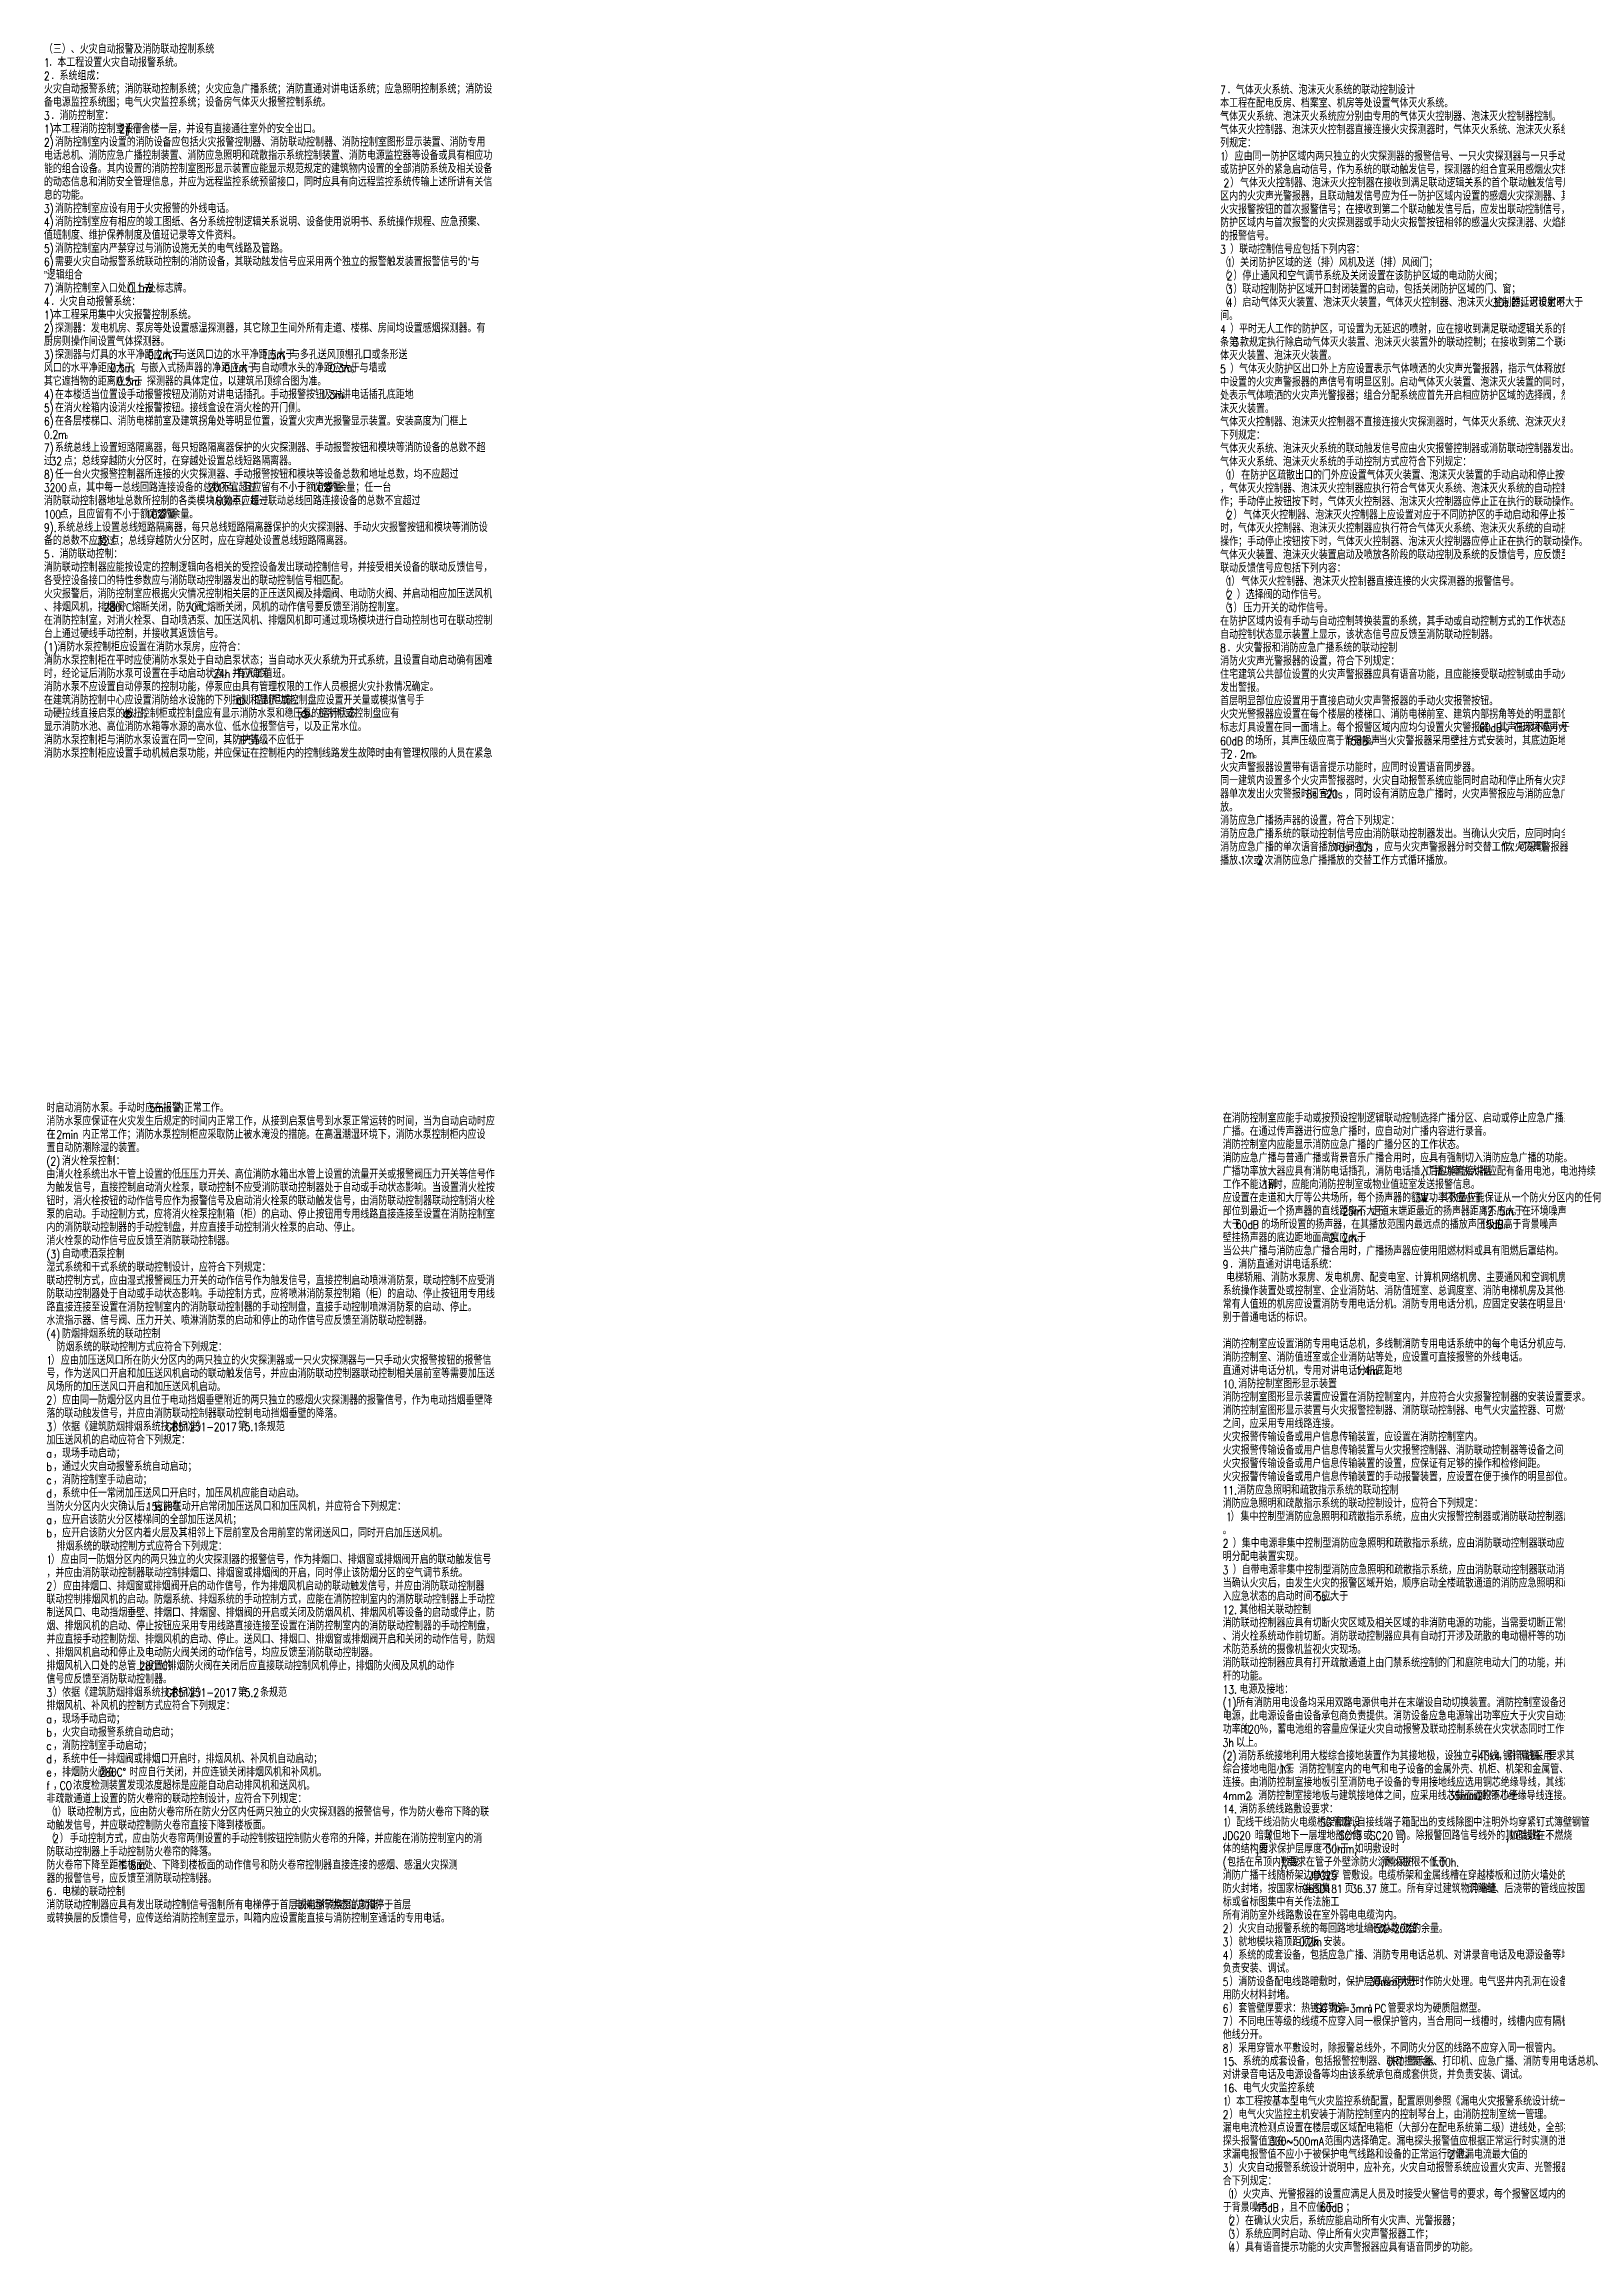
# Model space of a CAD drawing. Extents: x -9422388 to 15610651, y -1992469 to 953794.
# Drawn here: x 1077337 to 1168432, y -657491 to -524547 of the extents above; entities that cross this region are included whole.
import ezdxf
from ezdxf.enums import TextEntityAlignment as Align

# ---------------------------------------------------------------- set-up
doc = ezdxf.new("R2010")
doc.units = 0
doc.header["$LTSCALE"] = 1000
doc.layers.add('DIM-动力', color=3, linetype='Continuous')
doc.styles.add('说明', font='txt.shx', dxfattribs={"width": 0.8, "height": 3.5, "bigfont": 'hztxt.shx'})

msp = doc.modelspace()

# ---------------------------------------------------------------- texts
at = {"layer": 'DIM-动力', "style": '说明', "width": 0.8}
for s, p in [('（三）、火灾自动报警及消防联动控制系统', (1077325.8594, -525109.09429)), ('2', (1077325.8594, -526709.09429)), ('1', (1077325.8594, -525909.09429)), ('．本工程设置火灾自动报警系统。', (1077592.52606, -525909.09429)), ('．系统组成：', (1077725.8594, -526709.09429)), ('备电源监控系统图；电气火灾监控系统；设备房气体灭火报警控制系统。', (1077325.8594, -528309.09429)), ('火灾自动报警系统；消防联动控制系统；火灾应急广播系统；消防直通对讲电话系统；应急照明控制系统；消防设', (1077325.8594, -527509.09429)), ('7', (1148156.55086, -527560.9408)), ('．气体灭火系统、泡沫灭火系统的联动控制设计', (1148556.55086, -527560.9408)), ('3', (1077325.8594, -529109.09429)), ('．消防控制室：', (1077725.8594, -529109.09429)), ('气体灭火系统、泡沫灭火系统应分别由专用的气体灭火控制器、泡沫灭火控制器控制。', (1148156.55086, -529160.9408)), ('本工程在配电反房、档案室、机房等处设置气体灭火系统。', (1148156.55086, -528360.9408)), ('2)', (1077325.8594, -530709.09429)), ('1)', (1077325.8594, -529909.09429)), ('本工程消防控制室设于', (1077859.19273, -529909.09429)), ('消防控制室内设置的消防设备应包括火灾报警控制器、消防联动控制器、消防控制室图形显示装置、消防专用', (1077992.52606, -530709.09429)), ('2#', (1081859.19273, -529909.09429)), ('宿舍楼一层，并设有直接通往室外的安全出口。', (1082659.19273, -529909.09429)), ('气体灭火控制器、泡沫灭火控制器直接连接火灾探测器时，气体灭火系统、泡沫灭火系统的自动控制方式应符合下', (1148156.55086, -529960.9408)), ('列规定：', (1148156.55086, -530760.9408)), ('能的组合设备。其内设置的消防控制室图形显示装置应能显示规范规定的建筑物内设置的全部消防系统及相关设备', (1077325.8594, -532309.09429)), ('电话总机、消防应急广播控制装置、消防应急照明和疏散指示系统控制装置、消防电源监控器等设备或具有相应功', (1077325.8594, -531509.09429)), ('1', (1148156.55086, -531560.9408)), ('）', (1148423.21753, -531560.9408)), ('应由同一防护区域内两只独立的火灾探测器的报警信号、一只火灾探测器与一只手动火灾报警按钮的报警信号', (1149024.79233, -531560.9408)), ('的动态信息和消防安全管理信息，并应为远程监控系统预留接口，同时应具有向远程监控系统传输上述所讲有关信', (1077325.8594, -533109.09429)), ('或防护区外的紧急启动信号，作为系统的联动触发信号，探测器的组合宜采用感烟火灾探测器和感温火灾探测器', (1148156.55086, -532360.9408)), ('2', (1148358.12567, -533160.9408)), ('）', (1148758.12567, -533160.9408)), ('气体灭火控制器、泡沫灭火控制器在接收到满足联动逻辑关系的首个联动触发信号后，应启动设置在该防护', (1149359.70047, -533160.9408)), ('.', (1167756.55086, -532360.9408)), ('息的功能。', (1077325.8594, -533909.09429)), ('3)', (1077325.8594, -534709.09429)), ('消防控制室应设有用于火灾报警的外线电话。', (1077992.52606, -534709.09429)), ('火灾报警按钮的首次报警信号；在接收到第二个联动触发信号后，应发出联动控制信号，且联动触发信号应为同一', (1148156.55086, -534760.9408)), ('区内的火灾声光警报器，且联动触发信号应为任一防护区域内设置的感烟火灾探测器、其他类型火灾探测器或手动', (1148156.55086, -533960.9408)), ('值班制度、维护保养制度及值班记录等文件资料。', (1077325.8594, -536309.09429)), ('4)', (1077325.8594, -535509.09429)), ('消防控制室应有相应的竣工图纸、各分系统控制逻辑关系说明、设备使用说明书、系统操作规程、应急预案、', (1077992.52606, -535509.09429)), ('防护区域内与首次报警的火灾探测器或手动火灾报警按钮相邻的感温火灾探测器、火焰探测器或手动火灾报警按钮', (1148156.55086, -535560.9408)), ('5)', (1077325.8594, -537109.09429)), ('消防控制室内严禁穿过与消防设施无关的电气线路及管路。', (1077992.52606, -537109.09429)), ('的报警信号。', (1148156.55086, -536360.9408)), ('3', (1148156.55086, -537160.9408)), ('）联动控制信号应包括下列内容：', (1148758.12567, -537160.9408)), ('”逻辑组合', (1077325.8594, -538709.09429)), ('6)', (1077325.8594, -537909.09429)), ('需要火灾自动报警系统联动控制的消防设备，其联动触发信号应采用两个独立的报警触发装置报警信号的“与', (1077992.52606, -537909.09429)), ('（', (1148156.55086, -537960.9408)), ('（', (1148156.55086, -538760.9408)), ('2', (1148556.55086, -538760.9408)), ('1', (1148556.55086, -537960.9408)), ('）关闭防护区域的送（排）风机及送（排）风阀门；', (1148823.21753, -537960.9408)), ('）停止通风和空气调节系统及关闭设置在该防护区域的电动防火阀；', (1148956.55086, -538760.9408)), ('7)', (1077325.8594, -539509.09429)), ('消防控制室入口处门上方', (1077992.52606, -539509.09429)), ('.', (1079325.8594, -538709.09429)), ('0.1m', (1082392.52606, -539509.09429)), ('处标志牌。', (1083525.8594, -539509.09429)), ('（', (1148156.55086, -539560.9408)), ('3', (1148556.55086, -539560.9408)), ('）联动控制防护区域开口封闭装置的启动，包括关闭防护区域的门、窗；', (1148956.55086, -539560.9408)), ('4', (1077325.8594, -540309.09429)), ('1)', (1077325.8594, -541109.09429)), ('．火灾自动报警系统：', (1077725.8594, -540309.09429)), ('本工程采用集中火灾报警控制系统。', (1077859.19273, -541109.09429)), ('间。', (1148156.55086, -541160.9408)), ('（', (1148156.55086, -540360.9408)), ('4', (1148556.55086, -540360.9408)), ('）启动气体灭火装置、泡沫灭火装置，气体灭火控制器、泡沫灭火控制器，可设定不大于', (1148956.55086, -540360.9408)), ('30s', (1164556.55086, -540360.9408)), ('的延迟喷射时', (1165689.8842, -540360.9408)), ('厨房则操作间设置气体探测器。', (1077325.8594, -542709.09429)), ('2)', (1077325.8594, -541909.09429)), ('探测器：发电机房、泵房等处设置感温探测器，其它除卫生间外所有走道、楼梯、房间均设置感烟探测器。有', (1077992.52606, -541909.09429)), ('条第', (1148156.55086, -542760.9408)), ('4', (1148156.55086, -541960.9408)), ('）平时无人工作的防护区，可设置为无延迟的喷射，应在接收到满足联动逻辑关系的首个联动触发信号后按本', (1148758.12567, -541960.9408)), ('3', (1148956.55086, -542760.9408)), ('款规定执行除启动气体灭火装置、泡沫灭火装置外的联动控制；在接收到第二个联动触发信号后，应启动气', (1149356.55086, -542760.9408)), ('3)', (1077325.8594, -543509.09429)), ('探测器与灯具的水平净距应大于', (1077992.52606, -543509.09429)), ('0.2m', (1083592.52606, -543509.09429)), ('；与送风口边的水平净距应大于', (1084859.19273, -543509.09429)), ('1.5m', (1090459.19273, -543509.09429)), ('；与多孔送风顶棚孔口或条形送', (1091659.19273, -543509.09429)), ('体灭火装置、泡沫灭火装置。', (1148156.55086, -543560.9408)), ('风口的水平净距应大于', (1077325.8594, -544309.09429)), ('其它遮挡物的距离应大于', (1077325.8594, -545109.09429)), ('0.5m', (1081325.8594, -544309.09429)), ('0.5m', (1081725.8594, -545109.09429)), ('；与嵌入式扬声器的净距应大于', (1082592.52606, -544309.09429)), ('。探测器的具体定位，以建筑吊顶综合图为准。', (1082992.52606, -545109.09429)), ('0.1m', (1088192.52606, -544309.09429)), ('；与自动喷水头的净距应大于', (1089325.8594, -544309.09429)), ('0.3m', (1094525.8594, -544309.09429)), ('；与墙或', (1095792.52606, -544309.09429)), ('中设置的火灾声警报器的声信号有明显区别。启动气体灭火装置、泡沫灭火装置的同时，应启动设置在防护区入口', (1148156.55086, -545160.9408)), ('5', (1148156.55086, -544360.9408)), ('）气体灭火防护区出口外上方应设置表示气体喷洒的火灾声光警报器，指示气体释放的声信号应与该保护对象', (1148758.12567, -544360.9408)), ('4)', (1077325.8594, -545909.09429)), ('5)', (1077325.8594, -546709.09429)), ('在本楼适当位置设手动报警按钮及消防对讲电话插孔。手动报警按钮及对讲电话插孔底距地', (1077992.52606, -545909.09429)), ('在消火栓箱内设消火栓报警按钮。接线盒设在消火栓的开门侧。', (1077992.52606, -546709.09429)), ('1.3m', (1093992.52606, -545909.09429)), ('。', (1095192.52606, -545909.09429)), ('处表示气体喷洒的火灾声光警报器；组合分配系统应首先开启相应防护区域的选择阀，然后启动气体灭火装置、泡', (1148156.55086, -545960.9408)), ('沫灭火装置。', (1148156.55086, -546760.9408)), ('6)', (1077325.8594, -547509.09429)), ('在各层楼梯口、消防电梯前室及建筑拐角处等明显位置，设置火灾声光报警显示装置。安装高度为门框上', (1077992.52606, -547509.09429)), ('气体灭火控制器、泡沫灭火控制器不直接连接火灾探测器时，气体灭火系统、泡沫灭火系统的自动控制方式应符合', (1148156.55086, -547560.9408)), ('0.2m', (1077325.8594, -548309.09429)), ('7)', (1077325.8594, -549109.09429)), ('系统总线上设置短路隔离器，每只短路隔离器保护的火灾探测器、手动报警按钮和模块等消防设备的总数不超', (1077992.52606, -549109.09429)), ('。', (1078592.52606, -548309.09429)), ('气体灭火系统、泡沫灭火系统的联动触发信号应由火灾报警控制器或消防联动控制器发出。', (1148156.55086, -549160.9408)), ('下列规定：', (1148156.55086, -548360.9408)), ('过', (1077325.8594, -549909.09429)), ('8)', (1077325.8594, -550709.09429)), ('32', (1077725.8594, -549909.09429)), ('任一台火灾报警控制器所连接的火灾探测器、手动报警按钮和模块等设备总数和地址总数，均不应超过', (1077992.52606, -550709.09429)), ('点；总线穿越防火分区时，在穿越处设置总线短路隔离器。', (1078525.8594, -549909.09429)), ('气体灭火系统、泡沫灭火系统的手动控制方式应符合下列规定：', (1148156.55086, -549960.9408)), ('（', (1148156.55086, -550760.9408)), ('1', (1148556.55086, -550760.9408)), ('）', (1148823.21753, -550760.9408)), ('在防护区疏散出口的门外应设置气体灭火装置、泡沫灭火装置的手动启动和停止按钮，手动启动按钮按下时', (1149424.79233, -550760.9408)), ('3200', (1077325.8594, -551509.09429)), ('点，其中每一总线回路连接设备的总数不宜超过', (1078792.52606, -551509.09429)), ('200', (1087192.52606, -551509.09429)), ('点，且应留有不小于额定容量', (1088259.19273, -551509.09429)), ('10%', (1093459.19273, -551509.09429)), ('的余量；任一台', (1094459.19273, -551509.09429)), ('，气体灭火控制器、泡沫灭火控制器应执行符合气体灭火系统、泡沫灭火系统的自动控制方式之相关规定的联动操', (1148156.55086, -551560.9408)), ('消防联动控制器地址总数所控制的各类模块总数不应超过', (1077325.8594, -552309.09429)), ('100', (1077325.8594, -553109.09429)), ('点，且应留有不小于额定容量', (1078259.19273, -553109.09429)), ('10%', (1083459.19273, -553109.09429)), ('的余量。', (1084459.19273, -553109.09429)), ('1600', (1087325.8594, -552309.09429)), ('点，每一联动总线回路连接设备的总数不宜超过', (1088659.19273, -552309.09429)), ('作；手动停止按钮按下时，气体灭火控制器、泡沫灭火控制器应停止正在执行的联动操作。', (1148156.55086, -552360.9408)), ('（', (1148156.55086, -553160.9408)), ('2', (1148556.55086, -553160.9408)), ('）', (1148956.55086, -553160.9408)), ('气体灭火控制器、泡沫灭火控制器上应设置对应于不同防护区的手动启动和停止按钮，手动启动按钮按下', (1149558.12567, -553160.9408)), ('备的总数不应超过', (1077325.8594, -554709.09429)), ('9).', (1077325.8594, -553909.09429)), ('系统总线上设置总线短路隔离器，每只总线短路隔离器保护的火灾探测器、手动火灾报警按钮和模块等消防设', (1078125.8594, -553909.09429)), ('32', (1080525.8594, -554709.09429)), ('点；总线穿越防火分区时，应在穿越处设置总线短路隔离器。', (1081325.8594, -554709.09429)), ('操作；手动停止按钮按下时，气体灭火控制器、泡沫灭火控制器应停止正在执行的联动操作。', (1148156.55086, -554760.9408)), ('时，气体灭火控制器、泡沫灭火控制器应执行符合气体灭火系统、泡沫灭火系统的自动控制方式之相关规定的联动', (1148156.55086, -553960.9408)), ('5', (1077325.8594, -555509.09429)), ('．消防联动控制：', (1077725.8594, -555509.09429)), ('气体灭火装置、泡沫灭火装置启动及喷放各阶段的联动控制及系统的反馈信号，应反馈至消防联动控制器。系统的', (1148156.55086, -555560.9408)), ('各受控设备接口的特性参数应与消防联动控制器发出的联动控制信号相匹配。', (1077325.8594, -557109.09429)), ('消防联动控制器应能按设定的控制逻辑向各相关的受控设备发出联动控制信号，并接受相关设备的联动反馈信号，', (1077325.8594, -556309.09429)), ('联动反馈信号应包括下列内容：', (1148156.55086, -556360.9408)), ('（', (1148156.55086, -557160.9408)), ('1', (1148556.55086, -557160.9408)), ('）', (1148823.21753, -557160.9408)), ('气体灭火控制器、泡沫灭火控制器直接连接的火灾探测器的报警信号。', (1149424.79233, -557160.9408)), ('火灾报警后，消防控制室应根据火灾情况控制相关层的正压送风阀及排烟阀、电动防火阀、并启动相应加压送风机', (1077325.8594, -557909.09429)), ('、排烟风机，排烟阀', (1077325.8594, -558709.09429)), ('280', (1080925.8594, -558709.09429)), ('℃熔断关闭，防火阀', (1082059.19273, -558709.09429)), ('70', (1085860.76753, -558709.09429)), ('℃熔断关闭，风机的动作信号要反馈至消防控制室。', (1086594.10087, -558709.09429)), ('（', (1148156.55086, -557960.9408)), ('（', (1148156.55086, -558760.9408)), ('2', (1148556.55086, -557960.9408)), ('3', (1148556.55086, -558760.9408)), ('）', (1148956.55086, -558760.9408)), ('）选择阀的动作信号。', (1149158.12567, -557960.9408)), ('压力开关的动作信号。', (1149558.12567, -558760.9408)), ('在消防控制室，对消火栓泵、自动喷洒泵、加压送风机、排烟风机即可通过现场模块进行自动控制也可在联动控制', (1077325.8594, -559509.09429)), ('在防护区域内设有手动与自动控制转换装置的系统，其手动或自动控制方式的工作状态应在防护区内、外的手动和', (1148156.55086, -559560.9408)), ('台上通过硬线手动控制，并接收其返馈信号。', (1077325.8594, -560309.09429)), ('(1)', (1077325.8594, -561109.09429)), ('消防水泵控制柜应设置在消防水泵房，应符合：', (1078125.8594, -561109.09429)), ('8', (1148156.55086, -561160.9408)), ('自动控制状态显示装置上显示，该状态信号应反馈至消防联动控制器。', (1148156.55086, -560360.9408)), ('．火灾警报和消防应急广播系统的联动控制', (1148556.55086, -561160.9408)), ('消防水泵控制柜在平时应使消防水泵处于自动启泵状态；当自动水灭火系统为开式系统，且设置自动启动确有困难', (1077325.8594, -561909.09429)), ('时，经论证后消防水泵可设置在手动启动状态，并应确保', (1077325.8594, -562709.09429)), ('24h', (1087527.4342, -562709.09429)), ('有人工值班。', (1088929.009, -562709.09429)), ('住宅建筑公共部位设置的火灾声警报器应具有语音功能，且应能接受联动控制或由手动火灾报警按钮信号直接控制', (1148156.55086, -562760.9408)), ('消防火灾声光警报器的设置，符合下列规定：', (1148156.55086, -561960.9408)), ('消防水泵不应设置自动停泵的控制功能，停泵应由具有管理权限的工作人员根据火灾扑救情况确定。', (1077325.8594, -563509.09429)), ('发出警报。', (1148156.55086, -563560.9408)), ('在建筑消防控制中心应设置消防给水设施的下列控制和显示功能：', (1077325.8594, -564309.09429)), ('动硬拉线直接启泵的按扭；', (1077325.8594, -565109.09429)), ('、控制柜或控制盘应有显示消防水泵和稳压泵的运行状态', (1082625.8594, -565109.09429)), ('、控制柜或控制盘应设置开关量或模拟信号手', (1089425.8594, -564309.09429)), (';', (1092625.8594, -565109.09429)), ('、控制柜或控制盘应有', (1093325.8594, -565109.09429)), ('火灾光警报器应设置在每个楼层的楼梯口、消防电梯前室、建筑内部拐角等处的明显部位，且不宜与安全出口指示', (1148156.55086, -565160.9408)), ('首层明显部位应设置用于直接启动火灾声警报器的手动火灾报警按钮。', (1148156.55086, -564360.9408)), ('消防水泵控制柜与消防水泵设置在同一空间，其防护等级不应低于', (1077325.8594, -566709.09429)), ('显示消防水池、高位消防水箱等水源的高水位、低水位报警信号，以及正常水位。', (1077325.8594, -565909.09429)), ('IP55', (1089127.4342, -566709.09429)), ('标志灯具设置在同一面墙上。每个报警区域内应均匀设置火灾警报器，其声压级不应小于', (1148156.55086, -565960.9408)), ('60dB', (1148156.55086, -566760.9408)), ('的场所，其声压级应高于背景噪声', (1149689.8842, -566760.9408)), ('15dB', (1155689.8842, -566760.9408)), ('。当火灾警报器采用壁挂方式安装时，其底边距地面高度应大', (1157156.55086, -566760.9408)), ('60dB', (1163756.55086, -565960.9408)), ('；在环境噪声大', (1165289.8842, -565960.9408)), ('消防水泵控制柜应设置手动机械启泵功能，并应保证在控制柜内的控制线路发生故障时由有管理权限的人员在紧急', (1077325.8594, -567509.09429)), ('。', (1090594.10087, -566709.09429)), ('于', (1148156.55086, -567560.9408)), ('2', (1148556.55086, -567560.9408)), ('．', (1148956.55086, -567560.9408)), ('2m', (1149356.55086, -567560.9408)), ('。', (1150156.55086, -567560.9408)), ('火灾声警报器设置带有语音提示功能时，应同时设置语音同步器。', (1148156.55086, -568360.9408)), ('同一建筑内设置多个火灾声警报器时，火灾自动报警系统应能同时启动和停止所有火灾声警报器工作。火灾声警报', (1148156.55086, -569160.9408)), ('放。', (1148156.55086, -570760.9408)), ('器单次发出火灾警报时间宜为', (1148156.55086, -569960.9408)), ('8s', (1153356.55086, -569960.9408)), ('～', (1154156.55086, -569960.9408)), ('20s', (1154556.55086, -569960.9408)), ('，同时设有消防应急广播时，火灾声警报应与消防应急广播交替循环播', (1155689.8842, -569960.9408)), ('消防应急广播扬声器的设置，符合下列规定：', (1148156.55086, -571560.9408)), ('消防应急广播系统的联动控制信号应由消防联动控制器发出。当确认火灾后，应同时向全楼进行广播。', (1148156.55086, -572360.9408)), ('消防应急广播的单次语音播放时间宜为', (1148156.55086, -573160.9408)), ('10s', (1154956.55086, -573160.9408)), ('～', (1155956.55086, -573160.9408)), ('30s', (1156356.55086, -573160.9408)), ('，应与火灾声警报器分时交替工作，可采取', (1157489.8842, -573160.9408)), ('1', (1165089.8842, -573160.9408)), ('次火灾声警报器', (1165356.55086, -573160.9408)), ('播放、', (1148156.55086, -573960.9408)), ('1', (1149356.55086, -573960.9408)), ('次或', (1149623.21753, -573960.9408)), ('2', (1150423.21753, -573960.9408)), ('次消防应急广播播放的交替工作方式循环播放。', (1150823.21753, -573960.9408)), ('时启动消防水泵。手动时应在报警', (1077476.91707, -588863.06982)), ('5min', (1083678.49187, -588863.06982)), ('内正常工作。', (1085213.40001, -588863.06982)), ('在消防控制室应能手动或按预设控制逻辑联动控制选择广播分区、启动或停止应急广播系统，并应能监听消防应急', (1148313.68611, -589481.12659)), ('消防水泵应保证在火灾发生后规定的时间内正常工作，从接到启泵信号到水泵正常运转的时间，当为自动启动时应', (1077476.91707, -589663.06982)), ('在', (1077476.91707, -590463.06982)), ('2min', (1078078.49187, -590463.06982)), ('内正常工作；消防水泵控制柜应采取防止被水淹没的措施。在高温潮湿环境下，消防水泵控制柜内应设', (1079613.40001, -590463.06982)), ('广播。在通过传声器进行应急广播时，应自动对广播内容进行录音。', (1148313.68611, -590281.12659)), ('置自动防潮除湿的装置。', (1077476.91707, -591263.06982)), ('(2)', (1077476.91707, -592063.06982)), ('消火栓泵控制：', (1078410.2504, -592063.06982)), ('消防控制室内应能显示消防应急广播的广播分区的工作状态。', (1148313.68611, -591081.12659)), ('消防应急广播与普通广播或背景音乐广播合用时，应具有强制切入消防应急广播的功能。', (1148313.68611, -591881.12659)), ('由消火栓系统出水干管上设置的低压压力开关、高位消防水箱出水管上设置的流量开关或报警阀压力开关等信号作', (1077476.91707, -592863.06982)), ('广播功率放大器应具有消防电话插孔，消防电话插入后应能直接讲话', (1148313.68611, -592681.12659)), ('时，应能向消防控制室或物业值班室发送报警信息。', (1151380.35277, -593481.12659)), (',', (1160313.68611, -592681.12659)), ('广播功率放大器应配有备用电池，电池持续', (1160513.68611, -592681.12659)), ('钮时，消火栓按钮的动作信号应作为报警信号及启动消火栓泵的联动触发信号，由消防联动控制器联动控制消火栓', (1077476.91707, -594463.06982)), ('为触发信号，直接控制启动消火栓泵，联动控制不应受消防联动控制器处于自动或手动状态影响。当设置消火栓按', (1077476.91707, -593663.06982)), ('应设置在走道和大厅等公共场所，每个扬声器的额定功率不应小于', (1148313.68611, -594281.12659)), ('工作不能达到', (1148313.68611, -593481.12659)), ('1h', (1150713.68611, -593481.12659)), ('3W', (1159913.68611, -594281.12659)), ('，其数量应能保证从一个防火分区内的任何', (1160847.01944, -594281.12659)), ('泵的启动。手动控制方式，应将消火栓泵控制箱（柜）的启动、停止按钮用专用线路直接连接至设置在消防控制室', (1077476.91707, -595263.06982)), ('内的消防联动控制器的手动控制盘，并应直接手动控制消火栓泵的启动、停止。', (1077476.91707, -596063.06982)), ('大于', (1148313.68611, -595881.12659)), ('部位到最近一个扬声器的直线距离不大于', (1148313.68611, -595081.12659)), ('60dB', (1149113.68611, -595881.12659)), ('的场所设置的扬声器，在其播放范围内最远点的播放声压级应高于背景噪声', (1150647.01944, -595881.12659)), ('25m', (1155513.68611, -595081.12659)), ('，走道末端距最近的扬声器距离不应大于', (1156713.68611, -595081.12659)), ('15dB', (1163847.01944, -595881.12659)), ('12', (1163913.68611, -595081.12659)), ('．', (1164580.35277, -595081.12659)), ('5m', (1164980.35277, -595081.12659)), ('。在环境噪声', (1165780.35277, -595081.12659)), ('消火栓泵的动作信号应反馈至消防联动控制器。', (1077476.91707, -596863.06982)), ('壁挂扬声器的底边距地面高度应大于', (1148313.68611, -596681.12659)), ('2', (1154713.68611, -596681.12659)), ('．', (1155113.68611, -596681.12659)), ('2m', (1155513.68611, -596681.12659)), ('。', (1156313.68611, -596681.12659)), ('。', (1165313.68611, -595881.12659)), ('湿式系统和干式系统的联动控制设计，应符合下列规定：', (1077476.91707, -598463.06982)), ('(3)', (1077476.91707, -597663.06982)), ('自动喷洒泵控制', (1078410.2504, -597663.06982)), ('当公共广播与消防应急广播合用时，广播扬声器应使用阻燃材料或具有阻燃后罩结构。', (1148313.68611, -597481.12659)), ('9', (1148313.68611, -598281.12659)), ('．消防直通对讲电话系统：', (1148713.68611, -598281.12659)), ('联动控制方式，应由湿式报警阀压力开关的动作信号作为触发信号，直接控制启动喷淋消防泵，联动控制不应受消', (1077476.91707, -599263.06982)), ('防联动控制器处于自动或手动状态影响。手动控制方式，应将喷淋消防泵控制箱（柜）的启动、停止按钮用专用线', (1077476.91707, -600063.06982)), ('系统操作装置处或控制室、企业消防站、消防值班室、总调度室、消防电梯机房及其他与消防联动控制有关的且经', (1148313.68611, -599881.12659)), ('电梯轿厢、消防水泵房、发电机房、配变电室、计算机网络机房、主要通风和空调机房、防排烟机房、灭火控制', (1148515.26091, -599081.12659)), ('路直接连接至设置在消防控制室内的消防联动控制器的手动控制盘，直接手动控制喷淋消防泵的启动、停止。', (1077476.91707, -600863.06982)), ('常有人值班的机房应设置消防专用电话分机。消防专用电话分机，应固定安装在明显且便于使用的部位，并应有区', (1148313.68611, -600681.12659)), ('水流指示器、信号阀、压力开关、喷淋消防泵的启动和停止的动作信号应反馈至消防联动控制器。', (1077476.91707, -601663.06982)), ('(4)', (1077476.91707, -602463.06982)), ('防烟排烟系统的联动控制', (1078410.2504, -602463.06982)), ('别于普通电话的标识。', (1148313.68611, -601481.12659)), ('）', (1077743.58374, -604063.06982)), ('防烟系统的联动控制方式应符合下列规定：', (1078081.64148, -603263.06982)), ('应由加压送风口所在防火分区内的两只独立的火灾探测器或一只火灾探测器与一只手动火灾报警按钮的报警信', (1078345.15854, -604063.06982)), ('消防控制室应设置消防专用电话总机，多线制消防专用电话系统中的每个电话分机应与总机单独连接。', (1148313.68611, -603081.12659)), ('消防控制室、消防值班室或企业消防站等处，应设置可直接报警的外线电话。', (1148313.68611, -603881.12659)), ('号，作为送风口开启和加压送风机启动的联动触发信号，并应由消防联动控制器联动控制相关层前室等需要加压送', (1077476.91707, -604863.06982)), ('1', (1077476.91707, -604063.06982)), ('直通对讲电话分机，专用对讲电话分机底距地', (1148313.68611, -604681.12659)), ('1.4m', (1156313.68611, -604681.12659)), ('。', (1157513.68611, -604681.12659)), ('风场所的加压送风口开启和加压送风机启动。', (1077476.91707, -605663.06982)), ('2', (1077476.91707, -606463.06982)), ('）应由同一防烟分区内且位于电动挡烟垂壁附近的两只独立的感烟火灾探测器的报警信号，作为电动挡烟垂壁降', (1077876.91707, -606463.06982)), ('消防控制室图形显示装置应设置在消防控制室内，并应符合火灾报警控制器的安装设置要求。', (1148313.68611, -606281.12659)), ('10.', (1148313.68611, -605481.12659)), ('消防控制室图形显示装置', (1149248.59424, -605481.12659)), ('落的联动触发信号，并应由消防联动控制器联动控制电动挡烟垂壁的降落。', (1077476.91707, -607263.06982)), ('）依据《建筑防烟排烟系统技术标准》', (1077876.91707, -608063.06982)), ('第', (1089010.2504, -608063.06982)), ('条规范', (1090210.2504, -608063.06982)), ('消防控制室图形显示装置与火灾报警控制器、消防联动控制器、电气火灾监控器、可燃气体报警控制器等消防设备', (1148313.68611, -607081.12659)), ('之间，应采用专用线路连接。', (1148313.68611, -607881.12659)), ('加压送风机的启动应符合下列规定：', (1077476.91707, -608863.06982)), ('3', (1077476.91707, -608063.06982)), ('GB51251-2017', (1084676.91707, -608063.06982)), ('5.1', (1089410.2504, -608063.06982)), ('火灾报警传输设备或用户信息传输装置，应设置在消防控制室内。', (1148313.68611, -608681.12659)), ('a', (1077476.91707, -609663.06982)), ('b', (1077476.91707, -610463.06982)), ('，现场手动启动；', (1077876.91707, -609663.06982)), ('，通过火灾自动报警系统自动启动；', (1077876.91707, -610463.06982)), ('火灾报警传输设备或用户信息传输装置与火灾报警控制器、消防联动控制器等设备之间，应采用专用线路连接。', (1148313.68611, -609481.12659)), ('火灾报警传输设备或用户信息传输装置的设置，应保证有足够的操作和检修间距。', (1148313.68611, -610281.12659)), ('c', (1077476.91707, -611263.06982)), ('，消防控制室手动启动；', (1077876.91707, -611263.06982)), ('，系统中任一常闭加压送风口开启时，加压风机应能自动启动。', (1077876.91707, -612063.06982)), ('火灾报警传输设备或用户信息传输装置的手动报警装置，应设置在便于操作的明显部位。', (1148313.68611, -611081.12659)), ('11.', (1148313.68611, -611881.12659)), ('消防应急照明和疏散指示系统的联动控制', (1149181.92758, -611881.12659)), ('当防火分区内火灾确认后，应能在', (1077476.91707, -612863.06982)), ('d', (1077476.91707, -612063.06982)), ('15s', (1083476.91707, -612863.06982)), ('内联动开启常闭加压送风口和加压风机，并应符合下列规定：', (1084543.58374, -612863.06982)), ('消防应急照明和疏散指示系统的联动控制设计，应符合下列规定：', (1148313.68611, -612681.12659)), ('a', (1077476.91707, -613663.06982)), ('b', (1077476.91707, -614463.06982)), ('，应开启该防火分区楼梯间的全部加压送风机；', (1077876.91707, -613663.06982)), ('，应开启该防火分区内着火层及其相邻上下层前室及合用前室的常闭送风口，同时开启加压送风机。', (1077876.91707, -614463.06982)), ('。', (1148313.68611, -614281.12659)), ('1', (1148515.26091, -613481.12659)), ('）', (1148781.92758, -613481.12659)), ('集中控制型消防应急照明和疏散指示系统，应由火灾报警控制器或消防联动控制器启动应急照明控制器实现', (1149383.50238, -613481.12659)), ('）', (1077743.58374, -616063.06982)), ('排烟系统的联动控制方式应符合下列规定：', (1078081.64148, -615263.06982)), ('应由同一防烟分区内的两只独立的火灾探测器的报警信号，作为排烟口、排烟窗或排烟阀开启的联动触发信号', (1078345.15854, -616063.06982)), ('明分配电装置实现。', (1148313.68611, -615881.12659)), ('2', (1148313.68611, -615081.12659)), ('）集中电源非集中控制型消防应急照明和疏散指示系统，应由消防联动控制器联动应急照明集中电源和应急照', (1148915.26091, -615081.12659)), ('，并应由消防联动控制器联动控制排烟口、排烟窗或排烟阀的开启，同时停止该防烟分区的空气调节系统。', (1077476.91707, -616863.06982)), ('1', (1077476.91707, -616063.06982)), ('3', (1148313.68611, -616681.12659)), ('）自带电源非集中控制型消防应急照明和疏散指示系统，应由消防联动控制器联动消防应急照明配电箱实现。', (1148915.26091, -616681.12659)), ('联动控制排烟风机的启动。防烟系统、排烟系统的手动控制方式，应能在消防控制室内的消防联动控制器上手动控', (1077476.91707, -618463.06982)), ('2', (1077476.91707, -617663.06982)), ('）', (1077876.91707, -617663.06982)), ('应由排烟口、排烟窗或排烟阀开启的动作信号，作为排烟风机启动的联动触发信号，并应由消防联动控制器', (1078478.49187, -617663.06982)), ('入应急状态的启动时间不应大于', (1148313.68611, -618281.12659)), ('当确认火灾后，由发生火灾的报警区域开始，顺序启动全楼疏散通道的消防应急照明和疏散指示系统，系统全部投', (1148313.68611, -617481.12659)), ('5s', (1153913.68611, -618281.12659)), ('。', (1154713.68611, -618281.12659)), ('烟、排烟风机的启动、停止按钮应采用专用线路直接连接至设置在消防控制室内的消防联动控制器的手动控制盘，', (1077476.91707, -620063.06982)), ('制送风口、电动挡烟垂壁、排烟口、排烟窗、排烟阀的开启或关闭及防烟风机、排烟风机等设备的启动或停止，防', (1077476.91707, -619263.06982)), ('消防联动控制器应具有切断火灾区域及相关区域的非消防电源的功能，当需要切断正常照明时，宜在自动喷淋系统', (1148313.68611, -619881.12659)), ('12.', (1148313.68611, -619081.12659)), ('其他相关联动控制', (1149315.26091, -619081.12659)), ('并应直接手动控制防烟、排烟风机的启动、停止。送风口、排烟口、排烟窗或排烟阀开启和关闭的动作信号，防烟', (1077476.91707, -620863.06982)), ('、消火栓系统动作前切断。消防联动控制器应具有自动打开涉及疏散的电动栅杆等的功能，宜开启相关区域安全技', (1148313.68611, -620681.12659)), ('排烟风机入口处的总管上设置的', (1077476.91707, -622463.06982)), ('、排烟风机启动和停止及电动防火阀关闭的动作信号，均应反馈至消防联动控制器。', (1077476.91707, -621663.06982)), ('280', (1083076.91707, -622463.06982)), ('℃排烟防火阀在关闭后应直接联动控制风机停止，排烟防火阀及风机的动作', (1084210.2504, -622463.06982)), ('术防范系统的摄像机监视火灾现场。', (1148313.68611, -621481.12659)), ('消防联动控制器应具有打开疏散通道上由门禁系统控制的门和庭院电动大门的功能，并应具有打开停车场出入口挡', (1148313.68611, -622281.12659)), ('信号应反馈至消防联动控制器。', (1077476.91707, -623263.06982)), ('）依据《建筑防烟排烟系统技术标准》', (1077876.91707, -624063.06982)), ('杆的功能。', (1148313.68611, -623081.12659)), ('13.', (1148313.68611, -623881.12659)), ('电源及接地：', (1149315.26091, -623881.12659)), ('排烟风机、补风机的控制方式应符合下列规定：', (1077476.91707, -624863.06982)), ('3', (1077476.91707, -624063.06982)), ('GB51251-2017', (1084676.91707, -624063.06982)), ('第', (1089010.2504, -624063.06982)), ('5.2', (1089410.2504, -624063.06982)), ('条规范', (1090343.58374, -624063.06982)), ('(1)', (1148313.68611, -624681.12659)), ('所有消防用电设备均采用双路电源供电并在末端设自动切换装置。消防控制室设备还要求设置蓄电池作为备用', (1149113.68611, -624681.12659)), ('a', (1077476.91707, -625663.06982)), ('b', (1077476.91707, -626463.06982)), ('，现场手动启动；', (1077876.91707, -625663.06982)), ('，火灾自动报警系统自动启动；', (1077876.91707, -626463.06982)), ('功率的', (1148313.68611, -626281.12659)), ('电源，此电源设备由设备承包商负责提供。消防设备应急电源输出功率应大于火灾自动报警及联动控制系统全负荷', (1148313.68611, -625481.12659)), ('120', (1149513.68611, -626281.12659)), ('％，蓄电池组的容量应保证火灾自动报警及联动控制系统在火灾状态同时工作负荷条件下连续工作', (1150513.68611, -626281.12659)), ('c', (1077476.91707, -627263.06982)), ('，消防控制室手动启动；', (1077876.91707, -627263.06982)), ('3h', (1148313.68611, -627081.12659)), ('(2)', (1148313.68611, -627881.12659)), ('以上。', (1149113.68611, -627081.12659)), ('消防系统接地利用大楼综合接地装置作为其接地极，设独立引下线，引下线采用', (1149247.01944, -627881.12659)), ('-40x4', (1163247.01944, -627881.12659)), ('镀锌扁钢。要求其', (1165180.35277, -627881.12659)), ('d', (1077476.91707, -628063.06982)), ('e', (1077476.91707, -628863.06982)), ('，系统中任一排烟阀或排烟口开启时，排烟风机、补风机自动启动；', (1077876.91707, -628063.06982)), ('，排烟防火阀在', (1077876.91707, -628863.06982)), ('280C%%d', (1080676.91707, -628863.06982)), ('时应自行关闭，并应连锁关闭排烟风机和补风机。', (1082476.91707, -628863.06982)), ('综合接地电阻小于', (1148313.68611, -628681.12659)), ('1', (1151715.26091, -628681.12659)), ('Ω。消防控制室内的电气和电子设备的金属外壳、机柜、机架和金属管、槽等，应采用等电位', (1151981.92758, -628681.12659)), ('非疏散通道上设置的防火卷帘的联动控制设计，应符合下列规定：', (1077476.91707, -630463.06982)), ('f', (1077476.91707, -629663.06982)), ('，', (1077876.91707, -629663.06982)), ('CO', (1078276.91707, -629663.06982)), ('浓度检测装置发现浓度超标是应能自动启动排风机和送风机。', (1079076.91707, -629663.06982)), ('连接。由消防控制室接地板引至消防电子设备的专用接地线应选用铜芯绝缘导线，其线芯截面面积不应小于', (1148313.68611, -629481.12659)), ('4mm2', (1148313.68611, -630281.12659)), ('。消防控制室接地板与建筑接地体之间，应采用线芯截面面积不小于', (1149913.68611, -630281.12659)), ('35mm2', (1161913.68611, -630281.12659)), ('的铜芯绝缘导线连接。', (1163913.68611, -630281.12659)), ('（', (1077476.91707, -631263.06982)), ('1', (1077876.91707, -631263.06982)), ('）', (1078143.58374, -631263.06982)), ('联动控制方式，应由防火卷帘所在防火分区内任两只独立的火灾探测器的报警信号，作为防火卷帘下降的联', (1078745.15854, -631263.06982)), ('14.', (1148313.68611, -631081.12659)), ('1', (1148313.68611, -631881.12659)), ('）配线干线沿防火电缆桥架和穿', (1148580.35277, -631881.12659)), ('消防系统线路敷设要求：', (1149315.26091, -631081.12659)), ('SC', (1154180.35277, -631881.12659)), ('管敷设', (1154980.35277, -631881.12659)), ('自接线端子箱配出的支线除图中注明外均穿紧钉式簿壁钢管', (1156380.35277, -631881.12659)), ('动触发信号，并应联动控制防火卷帘直接下降到楼板面。', (1077476.91707, -632063.06982)), ('（', (1077476.91707, -632863.06982)), ('2', (1077876.91707, -632863.06982)), ('）', (1078276.91707, -632863.06982)), ('手动控制方式，应由防火卷帘两侧设置的手动控制按钮控制防火卷帘的升降，并应能在消防控制室内的消', (1078878.49187, -632863.06982)), ('JDG20', (1148313.68611, -632681.12659)), ('暗敷', (1150247.01944, -632681.12659)), ('(', (1151047.01944, -632681.12659)), ('但地下一层埋地部分穿', (1151313.68611, -632681.12659)), ('SC15', (1155313.68611, -632681.12659)), (',', (1156180.35277, -631881.12659)), ('或', (1156780.35277, -632681.12659)), ('SC20', (1157180.35277, -632681.12659)), ('管', (1158713.68611, -632681.12659)), (')', (1159113.68611, -632681.12659)), ('。除报警回路信号线外的其它线路', (1159380.35277, -632681.12659)), (',', (1165380.35277, -632681.12659)), ('如暗敷在不燃烧', (1165580.35277, -632681.12659)), ('防联动控制器上手动控制防火卷帘的降落。', (1077476.91707, -633663.06982)), ('防火卷帘下降至距楼板面', (1077476.91707, -634463.06982)), ('1', (1081876.91707, -634463.06982)), ('8m', (1082543.58374, -634463.06982)), ('处、下降到楼板面的动作信号和防火卷帘控制器直接连接的感烟、感温火灾探测', (1083343.58374, -634463.06982)), ('体的结构内', (1148313.68611, -633481.12659)), ('(', (1148313.68611, -634281.12659)), ('包括在吊顶内敷设', (1148580.35277, -634281.12659)), (',', (1150313.68611, -633481.12659)), ('要求保护层厚度不小于', (1150513.68611, -633481.12659)), ('),', (1151780.35277, -634281.12659)), ('要求在管子外壁涂防火涂料保护', (1152247.01944, -634281.12659)), ('30mm,', (1154513.68611, -633481.12659)), ('如明敷设时', (1156247.01944, -633481.12659)), ('耐火极限不低于', (1158047.01944, -634281.12659)), ('1.00h.', (1160847.01944, -634281.12659)), ('器的报警信号，应反馈至消防联动控制器。', (1077476.91707, -635263.06982)), ('．', (1082143.58374, -634463.06982)), ('消防广播干线随桥架边单独穿', (1148313.68611, -635081.12659)), ('防火封堵，按国家标准图集', (1148313.68611, -635881.12659)), ('96SD181', (1153113.68611, -635881.12659)), ('JDG25', (1153513.68611, -635081.12659)), ('管敷设。电缆桥架和金属线槽在穿越楼板和过防火墙处的安装均要求进行', (1155513.68611, -635081.12659)), ('页', (1155647.01944, -635881.12659)), ('36.37', (1156047.01944, -635881.12659)), ('施工。所有穿过建筑物伸缩缝', (1157780.35277, -635881.12659)), (',', (1157847.01944, -634281.12659)), ('沉降缝、后浇带的管线应按国', (1163113.68611, -635881.12659)), ('消防联动控制器应具有发出联动控制信号强制所有电梯停于首层或电梯转换层的功能', (1077476.91707, -636863.06982)), ('6', (1077476.91707, -636063.06982)), ('．电梯的联动控制', (1077876.91707, -636063.06982)), ('电梯运行状态信息和停于首层', (1092410.2504, -636863.06982)), ('标或省标图集中有关作法施工', (1148313.68611, -636681.12659)), ('.', (1153513.68611, -636681.12659)), ('.', (1162980.35277, -635881.12659)), ('或转换层的反馈信号，应传送给消防控制室显示，叫箱内应设置能直接与消防控制室通话的专用电话。', (1077476.91707, -637663.06982)), ('.', (1092276.91707, -636863.06982)), ('所有消防室外线路敷设在室外弱电电缆沟内。', (1148313.68611, -637481.12659)), ('2', (1148313.68611, -638281.12659)), ('）火灾自动报警系统的每回路地址编码总数应留', (1148713.68611, -638281.12659)), ('15%~20%', (1157113.68611, -638281.12659)), ('的余量。', (1159713.68611, -638281.12659)), ('3', (1148313.68611, -639081.12659)), ('4', (1148313.68611, -639881.12659)), ('）就地模块箱顶距顶板', (1148713.68611, -639081.12659)), ('）系统的成套设备，包括应急广播、消防专用电话总机、对讲录音电话及电源设备等均由该承包商成套供货，并', (1148713.68611, -639881.12659)), ('0.2m', (1152915.26091, -639081.12659)), ('安装。', (1154383.50238, -639081.12659)), ('负责安装、调试。', (1148313.68611, -640681.12659)), ('用防火材料封堵。', (1148313.68611, -642281.12659)), ('5', (1148313.68611, -641481.12659)), ('）消防设备配电线路暗敷时，保护层厚度须大于', (1148713.68611, -641481.12659)), ('30mm;', (1157113.68611, -641481.12659)), ('明敷时作防火处理。电气竖井内孔洞在设备安装完毕后', (1158847.01944, -641481.12659)), ('7', (1148313.68611, -643881.12659)), ('6', (1148313.68611, -643081.12659)), ('）套管壁厚要求：热镀锌钢管', (1148713.68611, -643081.12659)), ('）不同电压等级的线缆不应穿入同一根保护管内，当合用同一线槽时，线槽内应有隔板分隔，广播及电源线与其', (1148713.68611, -643881.12659)), ('SC', (1153913.68611, -643081.12659)), ('为', (1154713.68611, -643081.12659)), ('>=3mm', (1155113.68611, -643081.12659)), ('；', (1157047.01944, -643081.12659)), ('PC', (1157447.01944, -643081.12659)), ('管要求均为硬质阻燃型。', (1158247.01944, -643081.12659)), ('他线分开。', (1148313.68611, -644681.12659)), ('8', (1148313.68611, -645481.12659)), ('15', (1148313.68611, -646281.12659)), ('）采用穿管水平敷设时，除报警总线外，不同防火分区的线路不应穿入同一根管内。', (1148713.68611, -645481.12659)), ('、系统的成套设备，包括报警控制器、联动控制台、', (1148980.35277, -646281.12659)), ('CRT', (1158180.35277, -646281.12659)), ('显示器、打印机、应急广播、消防专用电话总机、', (1159380.35277, -646281.12659)), ('对讲录音电话及电源设备等均由该系统承包商成套供货，并负责安装、调试。', (1148313.68611, -647081.12659)), ('16', (1148313.68611, -647881.12659)), ('、电气火灾监控系统', (1148980.35277, -647881.12659)), ('1', (1148313.68611, -648681.12659)), ('）本工程按基本型电气火灾监控系统配置，配置原则参照《漏电火灾报警系统设计统一技术措施》要求进行。', (1148580.35277, -648681.12659)), ('漏电电流检测点设置在楼层或区域配电箱柜（大部分在配电系统第二级）进线处，全部按只报警不跳闸考虑，漏电', (1148313.68611, -650281.12659)), ('2', (1148313.68611, -649481.12659)), ('）电气火灾监控主机安装于消防控制室内的控制琴台上，由消防控制室统一管理。', (1148713.68611, -649481.12659)), ('探头报警值宜在', (1148313.68611, -651081.12659)), ('求漏电报警值不应小于被保护电气线路和设备的正常运行时泄漏电流最大值的', (1148313.68611, -651881.12659)), ('300~500mA', (1151113.68611, -651081.12659)), ('范围内选择确定。漏电探头报警值应根据正常运行时实测的泄漏电流来选择，要', (1154447.01944, -651081.12659)), ('2', (1161913.68611, -651881.12659)), ('倍。', (1162313.68611, -651881.12659)), ('3', (1148313.68611, -652681.12659)), ('）火灾自动报警系统设计说明中，应补充，火灾自动报警系统应设置火灾声、光警报器，火灾声、光警报器应符', (1148713.68611, -652681.12659)), ('合下列规定：', (1148313.68611, -653481.12659)), ('（', (1148313.68611, -654281.12659)), ('1', (1148713.68611, -654281.12659)), ('）火灾声、光警报器的设置应满足人员及时接受火警信号的要求，每个报警区域内的火灾警报器的声压级应高', (1148980.35277, -654281.12659)), ('于背景噪声', (1148313.68611, -655081.12659)), ('（', (1148313.68611, -655881.12659)), ('2', (1148713.68611, -655881.12659)), ('）在确认火灾后，系统应能启动所有火灾声、光警报器；', (1149113.68611, -655881.12659)), ('15dB', (1150313.68611, -655081.12659)), ('，且不应低于', (1151780.35277, -655081.12659)), ('60dB', (1154180.35277, -655081.12659)), ('；', (1155713.68611, -655081.12659)), ('（', (1148313.68611, -656681.12659)), ('3', (1148713.68611, -656681.12659)), ('）系统应同时启动、停止所有火灾声警报器工作；', (1149113.68611, -656681.12659)), ('（', (1148313.68611, -657481.12659)), ('4', (1148713.68611, -657481.12659)), ('）具有语音提示功能的火灾声警报器应具有语音同步的功能。', (1149113.68611, -657481.12659))]:
    msp.add_text(s, height=500, dxfattribs=at).set_placement(p)
at = {"layer": 'DIM-动力', "style": '说明'}
for s, width, p, p2 in [('2', 1.5, (1082248.58018, -565036.37351), (1082452.22693, -565036.37351)), ('1', 3, (1089048.58018, -564236.37351), (1089252.22693, -564236.37351)), ('3', 1.5, (1092948.58018, -565036.37351), (1093152.22693, -565036.37351))]:
    msp.add_text(s, height=254.55844, dxfattribs=dict(at, width=width)).set_placement(p, p2, align=Align.FIT)

# ---------------------------------------------------------------- linework, layer by layer
at = {"layer": 'DIM-动力'}
for centre in [(1082375.8594, -564909.09429), (1089175.8594, -564109.09429), (1093075.8594, -564909.09429)]:
    msp.add_circle(centre, 225, dxfattribs=at)

msp.set_redraw_order([(e.dxf.handle, doc.entitydb.next_handle()) for e in msp.query("TEXT MTEXT ATTDEF DIMENSION ARC_DIMENSION")])  # texts and dimensions are drawn at this point

doc.saveas('drawing.dxf')
